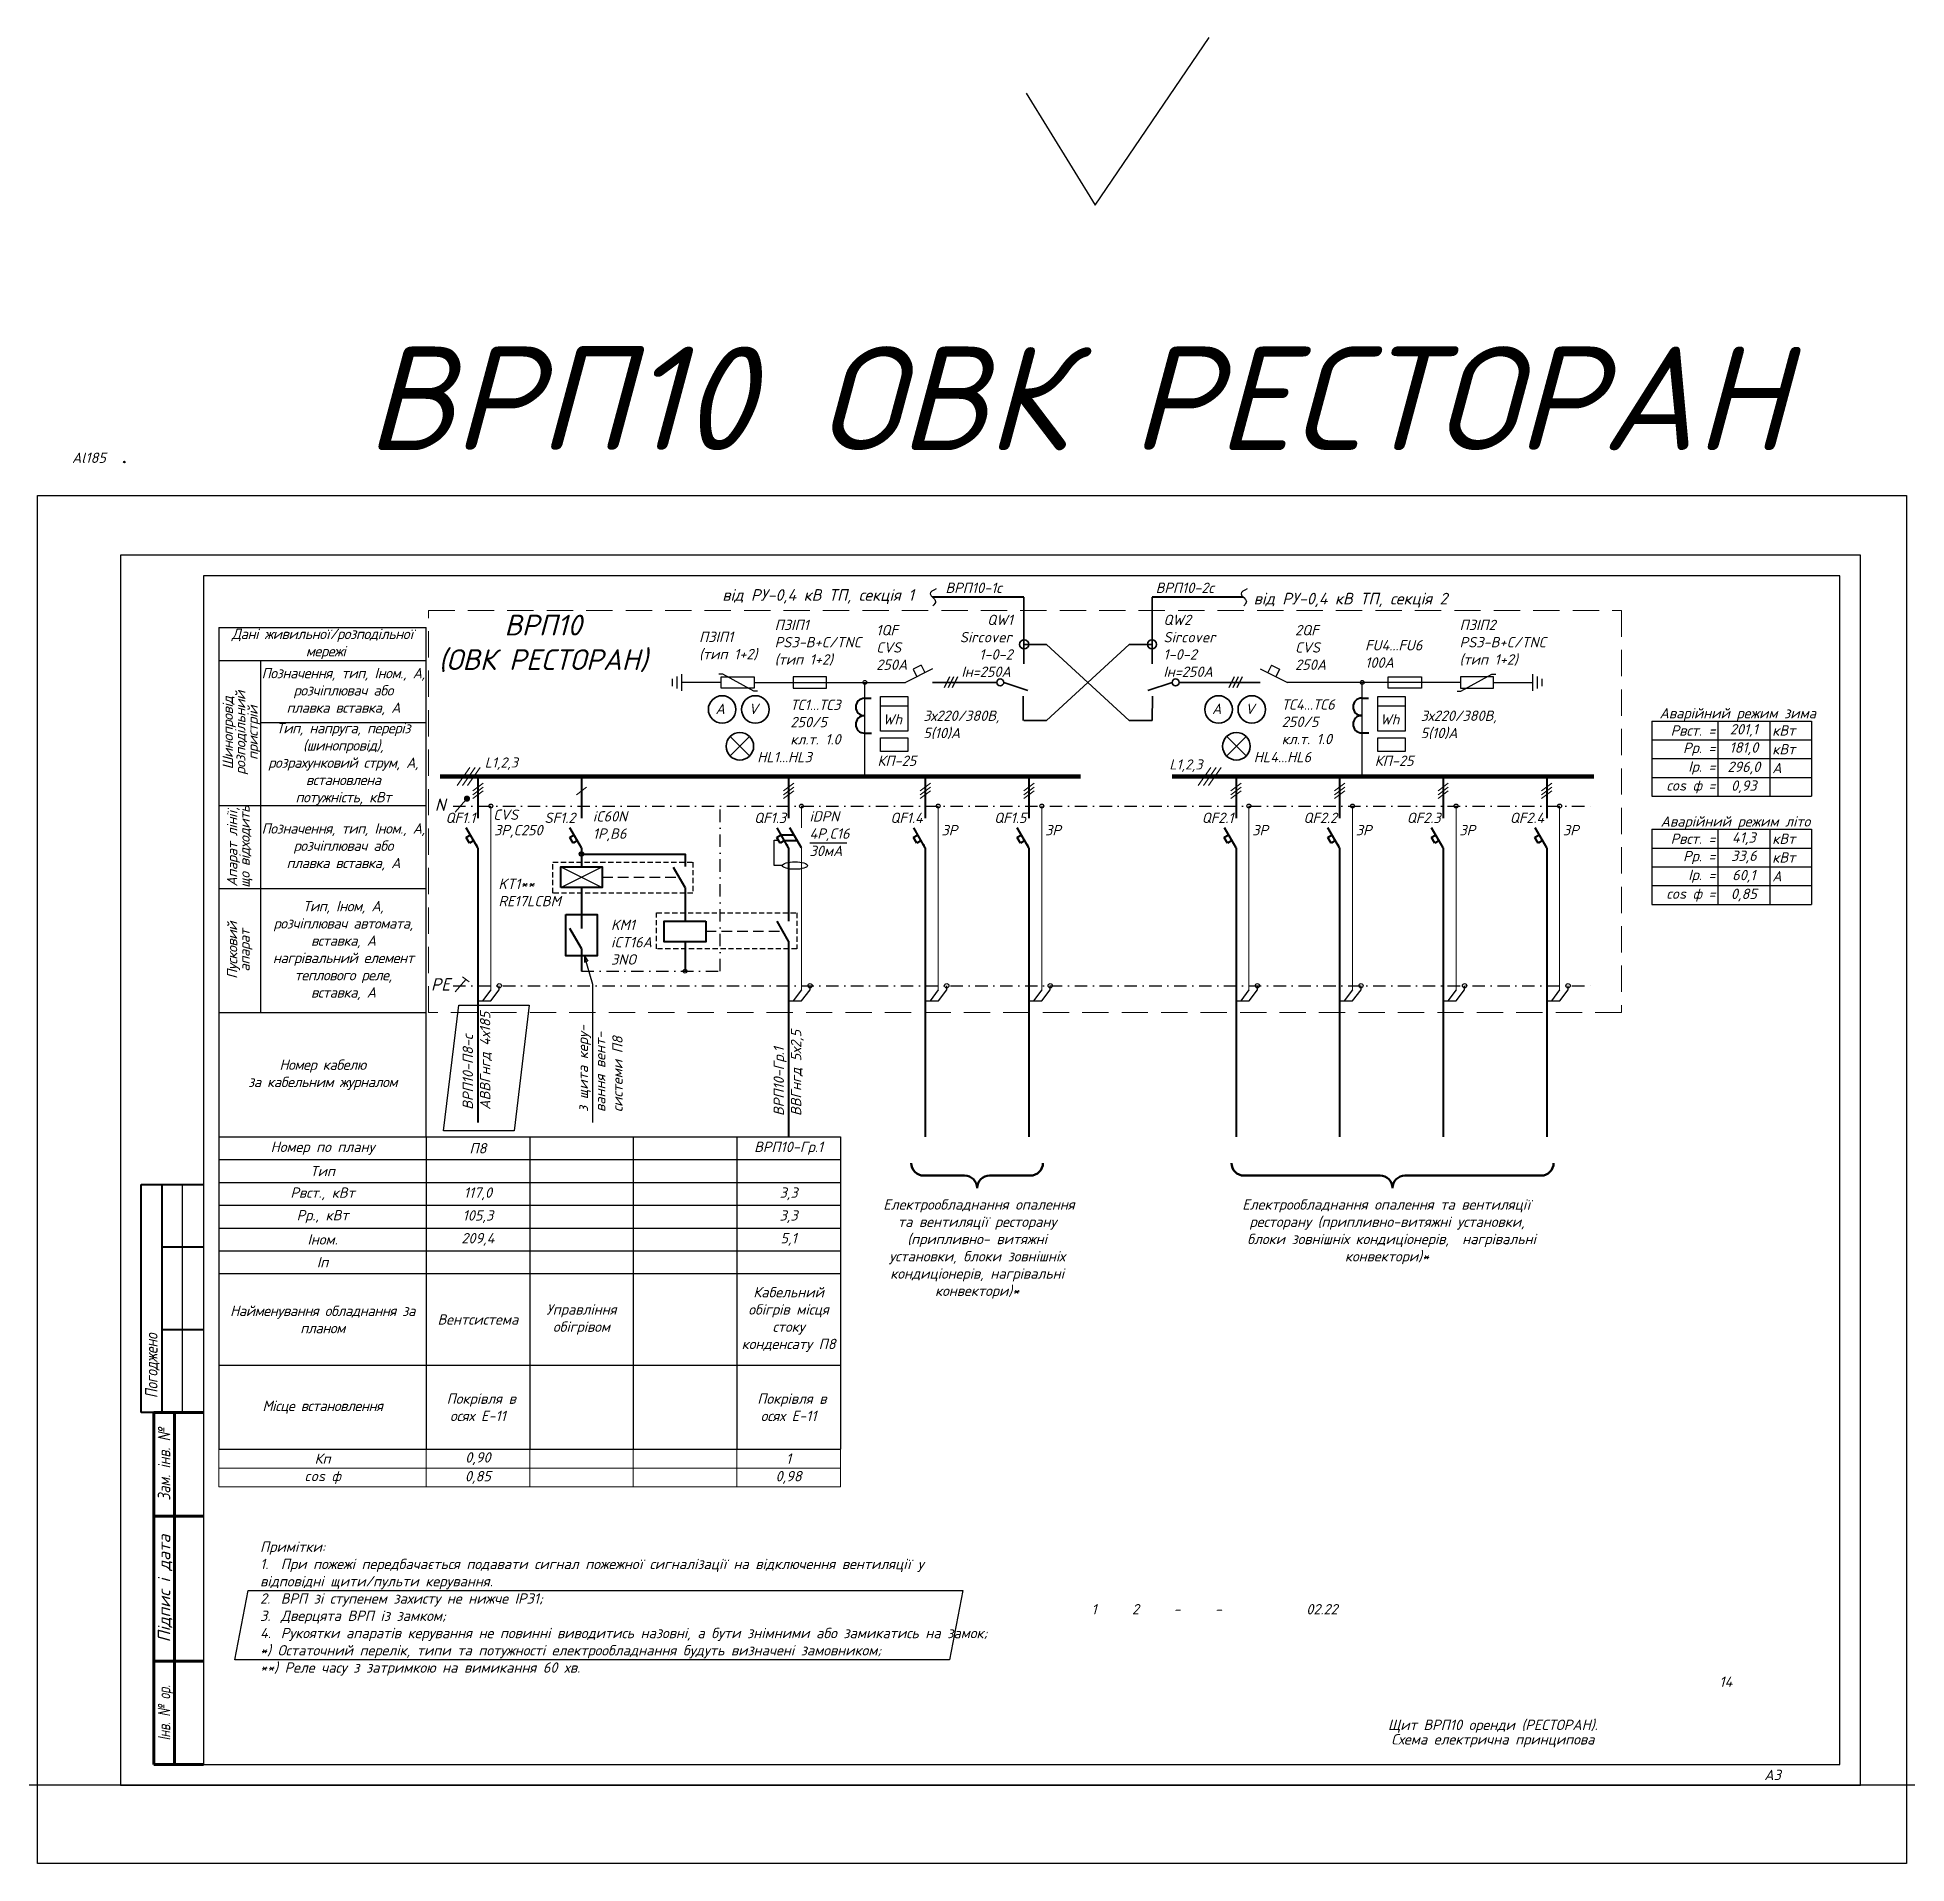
# Model space of a CAD drawing. Header units: millimetres. Extents: x -122434 to 1506205, y -201405 to 386015.
# Drawn here: x 1199843 to 1244965, y 152711 to 196798 of the extents above; entities that cross this region are included whole.
import ezdxf
from ezdxf.enums import TextEntityAlignment as Align

# ---------------------------------------------------------------- set-up
doc = ezdxf.new("R2010")
doc.units = ezdxf.units.MM
doc.linetypes.add('DASHDOTX2', pattern=[2, 1, -0.5, 0, -0.5])
doc.linetypes.add('DASHED', pattern=[9.525, 6.35, -3.175])
doc.layers.get('Defpoints').update_dxf_attribs({"color": 4})
for name, color, linetype in [('Cхема', 7, 'Continuous'), ('E_Зміни', 7, 'Continuous'), ('Схема', 7, 'Continuous')]:
    doc.layers.add(name, color=color, linetype=linetype)
doc.layers.add('Рамка внешняя', color=4, linetype='Continuous', lineweight=30, plot=False)
doc.styles.add('GOST 2.304', font='isocpeui.ttf')
doc.styles.add('ICO', font='isocpeui.ttf')
doc.styles.add('ГОСТ 2.304', font='isocpeui.ttf')
doc.styles.add('СГЕНЕРИР_СТИЛЬ_7', font='isocpeui.ttf')

msp = doc.modelspace()

# ---------------------------------------------------------------- texts
at = {"color": 3, "lineweight": 40, "style": 'GOST 2.304'}
msp.add_text('ВРП10 ОВК РЕСТОРАН', height=2500, dxfattribs=at).set_placement((1207773, 186834, 0))
at = {"color": 0, "lineweight": 40}
for s, height, style, p in [('від РУ-0,4 кВ ТП, секція 1', 281.25, 'ГОСТ 2.304', (1216376, 183196)), ('ВРП10-1с', 250, 'GOST 2.304', (1221763, 183385)), ('ВРП10-2с', 250, 'GOST 2.304', (1226837, 183385)), ('від РУ-0,4 кВ ТП, секція 2', 281.25, 'ГОСТ 2.304', (1229202, 183109))]:
    msp.add_text(s, height=height, dxfattribs=dict(at, style=style)).set_placement(p)
at = {"color": 7, "lineweight": 40, "style": 'ГОСТ 2.304'}
for s, p in [('А', (1216213, 180464, 0)), ('V', (1217015, 180464, 0)), ('А', (1228198, 180464, 0)), ('V', (1229000, 180464, 0)), ('Wh', (1220251, 180210)), ('Wh', (1232256, 180210)), ('HL1...HL3', (1217221, 179299, 0)), ('HL4...HL6', (1229206, 179299, 0))]:
    msp.add_text(s, height=250, dxfattribs=at).set_placement(p)
at = {"color": 0, "lineweight": 9, "style": 'ICO'}
for s, height, p in [('L1,2,3', 243.1, (1210642, 179172)), ('L1,2,3', 243.1, (1227168, 179124)), ('N', 300, (1209437, 178124)), ('PE', 300, (1209344, 173786))]:
    msp.add_text(s, height=height, dxfattribs=at).set_placement(p)
at = {"lineweight": 40, "style": 'GOST 2.304'}
msp.add_text('SF1.2', height=250, dxfattribs=at).set_placement((1212083, 177832))
at = {"color": 3, "linetype": 'Continuous', "lineweight": 25, "insert": (1201088, 186650), "char_height": 250, "width": 1500, "attachment_point": 5, "line_spacing_factor": 0.84, "style": 'GOST 2.304'}
msp.add_mtext('Al185', dxfattribs=at)
at = {"ltscale": 100}
for s, width, insert, char_height, attachment_point, style in [('\\pi177.8;ВРП10 \\P(ОВК РЕСТОРАН)', 5924.15, (1211961, 182860), 500, 2, 'GOST 2.304'), ('ТС1...ТС3\\P250/5 \\Pкл.т. 1.0', 1652.14, (1218019, 180811), 250, 1, 'ГОСТ 2.304'), ('\\P3х220/380В, 5(10)А', 1842.83, (1221228, 180964, 0), 250, 1, 'GOST 2.304'), ('ТС4...ТС6\\P250/5 \\Pкл.т. 1.0', 1652.14, (1229880, 180818), 250, 1, 'ГОСТ 2.304'), ('\\P3х220/380В, 5(10)А', 1842.83, (1233233, 180964, 0), 250, 1, 'GOST 2.304'), ('Аварійний режим зима', 4941.25, (1239000, 180609), 250, 1, 'ГОСТ 2.304'), ('КП-25', 1652.14, (1220121, 179460), 250, 1, 'ГОСТ 2.304'), ('КП-25', 1652.14, (1232126, 179460), 250, 1, 'ГОСТ 2.304'), ('Аварійний режим літо', 4941.25, (1239026, 177996), 250, 1, 'ГОСТ 2.304'), ('\\pi88.9;Електрообладнання опалення та вентиляції ресторану (припливно- витяжні установки, блоки зовнішніх кондиціонерів, нагрівальні конвектори)*', 4794.57, (1222527, 168748, 0), 250, 2, 'GOST 2.304'), ('\\pi88.9;Електрообладнання опалення та вентиляції \\P\\pi264.09;ресторану (припливно-витяжні установки,  \\P\\pi209.35;блоки зовнішніх кондиціонерів,  нагрівальні \\P\\pi2567.6;конвектори)*', 7513.78, (1228838, 168748, 0), 250, 1, 'GOST 2.304')]:
    msp.add_mtext_dynamic_manual_height_columns(s, width=width, gutter_width=1250, heights=[0], dxfattribs=dict(at, insert=insert, char_height=char_height, attachment_point=attachment_point, style=style))
at = {"color": 7, "linetype": 'Continuous', "char_height": 250, "style": 'ГОСТ 2.304'}
for s, insert, width, attachment_point in [('\\pi1820.9;{\\C256;QW1\\P\\pi1159.8;Sircover\\P\\pi1630.4;1-0-2\\P\\pi1199.2;Iн=250А}', (1220948, 182110, 0), 2434.76, 4), ('{\\C256;QW2\\PSircover\\P1-0-2\\PIн=250А}', (1227024, 182110, 0), 1827.7, 4), ('{\\C256;ПЗІП1\\P(тип 1+2)}', (1215816, 182106), 4000, 4), ('{\\C256;ПЗІП1\\PPS3-B+C/TNC\\P(тип 1+2)}', (1217640, 182185, 0), 4000, 4), ('{\\C256;1QF\\PCVS\\P250А}', (1220092, 182071, 0), 4000, 4), ('{\\C256;2QF\\PCVS\\P250А}', (1230202, 182071, 0), 4000, 4), ('{\\C256;ПЗІП2\\PPS3-B+C/TNC\\P(тип 1+2)}', (1234173, 182185, 0), 4000, 4), ('{\\C256;FU4...FU6\\P100А }', (1231893, 181914), 1387.26, 4), ('{\\T0.95;Тип, напруга, переріз (шинопровід), розрахунковий струм, А, встановлена \\Pпотужність, кВт}', (1207227, 179255), 4000, 5), ('{\\T0.95;Позначення, тип, Iном., А, розчіплювач або \\Pплавка вставка, А}', (1207227, 177255), 4000, 5), ('{\\T0.95;Тип, Iном, А,\\Pрозчіплювач автомата,\\Pвставка, А\\Pнагрівальний елемент теплового реле,\\Pвставка, А}', (1207227, 174755), 4000, 5), ('{\\T0.95;Номер кабелю \\Pза кабельним журналом}', (1206727, 171755), 5000, 5)]:
    msp.add_mtext(s, dxfattribs=dict(at, insert=insert, width=width, attachment_point=attachment_point))
at = {"linetype": 'Continuous', "char_height": 250, "attachment_point": 5, "style": 'ГОСТ 2.304'}
for s, insert, width in [('{\\T0.95;Дані живильної/розподільної\\P мережі}', (1206727, 182155), 5000), ('{\\T0.95;Позначення, тип, Iном., А, розчіплювач або \\Pплавка вставка, А}', (1207227, 181005), 4000)]:
    msp.add_mtext(s, dxfattribs=dict(at, insert=insert, width=width))
at = {"color": 7, "linetype": 'Continuous', "char_height": 250, "attachment_point": 5, "rotation": 90, "line_spacing_factor": 0.72, "style": 'ГОСТ 2.304'}
for s, insert, width in [('{\\T0.95;Шинопровід\\Pрозподільний \\Pпристрій}', (1204772, 180005), 3500), ('{\\T0.95;Апарат лінії, що відходить}', (1204727, 177255), 2000), ('{\\T0.95;Пусковий \\Pапарат}', (1204727, 174755), 3000)]:
    msp.add_mtext(s, dxfattribs=dict(at, insert=insert, width=width))
at = {"lineweight": 15, "char_height": 250, "attachment_point": 1, "style": 'ГОСТ 2.304'}
for s, insert, width in [('{\\C7;iC60N\\P1P,B6}', (1213251, 178118, 0), 1265.99), ('{\\C7;iDPN\\P4P,C16\\P30мA}', (1218481, 178118, 0), 1265.99), ('{\\C7;KT1**\\PRE17LCBM}', (1210973, 176489, 0), 1265.99), ('{\\C7;KМ1\\PiCT16A\\P3NO}', (1213690, 175497, 0), 1265.99), ('Примітки:\\P\\pxt2,4,7;1.^IПри пожежі передбачається подавати сигнал пожежної сигналізації на відключення вентиляції у відповідні щити/пульти керуван{\\C7;ня.\\P2.^IВРП зі ступенем захисту не нижче IP31;\\P}3.^IДверцята ВРП із замком;\\P4.^IРукоятки апаратів керування не повинні виводитись назовні, а бути знімними або замикатись на замок;{\\C7;\\P\\ptz;}*) Остаточний перелік, типи та потужності електрообладнання будуть визначені замовником;\\P**) {\\C7;Реле часу з затримкою на вимикання 60 хв.}', (1205218, 160486), 16733.69)]:
    msp.add_mtext(s, dxfattribs=dict(at, insert=insert, width=width))
at = {"color": 2, "linetype": 'Continuous', "insert": (1210462, 170909), "char_height": 250, "width": 4000, "attachment_point": 4, "rotation": 90, "style": 'ГОСТ 2.304'}
msp.add_mtext('{\\C256;ВРП10-П8-с\\P\\pxt12;АВВГнгд 4х185}', dxfattribs=at)
at = {"color": 7, "linetype": 'Continuous', "char_height": 250, "width": 4000, "attachment_point": 4, "rotation": 90, "style": 'ГОСТ 2.304'}
for s, insert in [('\\pt3000;{\\C256;з щита керу-\\Pвання вент-\\Pсистеми П8}', (1213428, 170855)), ('{\\C256;ВРП10-Гр.1\\P\\pt3000;ВВГнгд 5х2,5}', (1217977, 170759, 0))]:
    msp.add_mtext(s, dxfattribs=dict(at, insert=insert))
at = {"linetype": 'Continuous', "lineweight": 25, "char_height": 250, "attachment_point": 5, "line_spacing_factor": 0.84, "style": 'GOST 2.304'}
for s, insert, width in [('{\\C7;14}', (1240601, 157102), 1500), ('\\pi250;Щит ВРП10 оренди (РЕСТОРАН). \\PСхема електрична принципова', (1234851, 155852), 7000)]:
    msp.add_mtext(s, dxfattribs=dict(at, insert=insert, width=width))
at = {"style": 'ГОСТ 2.304'}
msp.add_attdef('QF1.3', text='QF', height=250, dxfattribs=at).set_placement((1217916, 177956), align=Align.MIDDLE_RIGHT)
at = {"layer": 'E_Зміни', "linetype": 'Continuous', "lineweight": 25, "char_height": 250, "width": 1000, "attachment_point": 5, "line_spacing_factor": 0.84, "style": 'GOST 2.304'}
for s, insert in [('{\\C7;1}', (1225351, 158852)), ('{\\C7;2}', (1226351, 158852)), ('{\\C7;-}', (1227351, 158852)), ('{\\C7;-}', (1228351, 158852)), ('{\\C7;02.22}', (1230851, 158852))]:
    msp.add_mtext(s, dxfattribs=dict(at, insert=insert))

# ---------------------------------------------------------------- blocks, each defined once
blk = doc.blocks.new('*U160')
at = {"color": 0, "lineweight": 40}
for p, q in [((0, 0), (0, -1005)), ((0, -1720), (-280, -1240)), ((-284, -1468), (-180, -1408)), ((-204, -1607), (-284, -1468)), ((-100, -1547), (-204, -1607))]:
    blk.add_line(p, q, dxfattribs=at)
at = {"color": 0, "lineweight": 13}
for p, q in [((-124, -348), (124, -163)), ((-124, -441), (124, -256)), ((-124, -533), (124, -348))]:
    blk.add_line(p, q, dxfattribs=at)
at = {"color": 0, "lineweight": 9}
for p, q in [((311, -711), (311, -1240)), ((311, -1240), (311, -1720)), ((311, -2461), (311, -1720)), ((311, -2941), (311, -2461)), ((311, -5151), (311, -2941))]:
    blk.add_line(p, q, dxfattribs=at)
at = {"lineweight": 40}
for p, q in [((0, -1720), (0, -2226)), ((0, -2226), (0, -2941)), ((0, -2941), (0, -4529))]:
    blk.add_line(p, q, dxfattribs=at)
at = {"color": 0}
blk.add_circle((311, -711), 46.3, dxfattribs=at)
at = {"color": 0, "lineweight": 40}
blk.add_point((-37, -1659), dxfattribs=at)
at = {"style": 'ГОСТ 2.304'}
blk.add_attdef('QF', text='', height=250, dxfattribs=at).set_placement((-61, -997), align=Align.MIDDLE_RIGHT)
at = {"lineweight": 50, "style": 'ГОСТ 2.304'}
for tag, p in [('ТYPE', (369, -1046)), ('CURRENT', (391, -1419))]:
    blk.add_attdef(tag, p, '', height=250, dxfattribs=at)
blk = doc.blocks.new('*U79')
at = {"lineweight": 40}
for p, q in [((4.94, 90), (4.94, 145)), ((4.94, 145), (19.94, 145)), ((9.94, 145), (9.94, 90)), ((9.94, 130), (19.94, 130)), ((9.94, 110), (19.94, 110)), ((19.94, 90), (4.94, 90))]:
    blk.add_line(p, q, dxfattribs=at)
at = {"lineweight": 25}
blk.add_line((14.94, 90), (14.94, 145), dxfattribs=at)
at = {"linetype": 'Continuous', "lineweight": 60}
for p, q in [((8, 5), (8, 90)), ((8, 90), (20, 90)), ((13, 5), (13, 90)), ((8, 65), (20, 65)), ((8, 30), (20, 30)), ((20, 5), (8, 5))]:
    blk.add_line(p, q, dxfattribs=at)
at = {"lineweight": 30, "ltscale": 100}
blk.add_lwpolyline([(20, 5), (415, 5), (415, 292), (20, 292)], close=True, dxfattribs=at)
at = {"layer": 'Рамка внешняя', "ltscale": 100}
blk.add_lwpolyline([(0, 0), (420, 0), (420, 297), (0, 297)], close=True, dxfattribs=at)
at = {"linetype": 'Continuous', "lineweight": 25, "style": 'СГЕНЕРИР_СТИЛЬ_7'}
for s, width, p in [('Погоджено', 0.8, (7.44, 101.27)), ('Зам. інв. №', 0.8, (10.5, 77.5)), ('Інв. № ор.', 0.7, (10.5, 17.5))]:
    blk.add_text(s, height=3, rotation=90, dxfattribs=dict(at, width=width)).set_placement(p, align=Align.MIDDLE_CENTER)
blk.add_text('Підпис і дата', height=3, rotation=90, dxfattribs=at).set_placement((10.5, 47.5), align=Align.MIDDLE_CENTER)
at = {"layer": 'Схема', "linetype": 'Continuous', "style": 'ГОСТ 2.304'}
blk.add_text('А3', height=2.5, dxfattribs=at).set_placement((396.77, 1.24))
blk = doc.blocks.new('*T82')
at = {"color": 0, "lineweight": -2, "transparency": 16777216}
for p, q in [((0, 0), (3860, 0)), ((0, 0), (0, -1813)), ((1600, 0), (1600, -1813)), ((2850, 0), (2850, -907)), ((3860, 0), (3860, -1813)), ((0, -453), (3860, -453)), ((0, -907), (3860, -907)), ((0, -1360), (3860, -1360)), ((0, -1813), (3860, -1813))]:
    blk.add_line(p, q, dxfattribs=at)
at = {"color": 0, "linetype": 'ByBlock', "lineweight": -2, "transparency": 16777216}
blk.add_line((2850, -907), (2850, -1813), dxfattribs=at)
at = {"color": 0, "lineweight": 20, "transparency": 16777216, "char_height": 250, "style": 'ГОСТ 2.304'}
for s, insert, width, attachment_point in [('Рвст. =', (1540, -227), 1480, 6), ('201,1', (2225, -227), 1130, 5), ('кВт', (2910, -227), 890, 4), ('Рр. =', (1540, -680), 1480, 6), ('181,0', (2225, -513), 1130, 2), ('кВт', (2910, -680), 890, 4), ('Ір. =', (1540, -1133), 1480, 6), ('296,0', (2225, -1133), 1130, 5), ('А', (2910, -1133), 890, 4), ('сos ф =', (1540, -1587), 1480, 6), ('0,93', (2225, -1587), 1130, 5)]:
    blk.add_mtext(s, dxfattribs=dict(at, insert=insert, width=width, attachment_point=attachment_point))
blk = doc.blocks.new('*T83')
at = {"color": 0, "lineweight": -2, "transparency": 16777216}
for p, q in [((0, 0), (3860, 0)), ((0, 0), (0, -1813)), ((1600, 0), (1600, -1813)), ((2850, 0), (2850, -907)), ((3860, 0), (3860, -1813)), ((0, -453), (3860, -453)), ((0, -907), (3860, -907)), ((0, -1360), (3860, -1360)), ((0, -1813), (3860, -1813))]:
    blk.add_line(p, q, dxfattribs=at)
at = {"color": 0, "linetype": 'ByBlock', "lineweight": -2, "transparency": 16777216}
blk.add_line((2850, -907), (2850, -1813), dxfattribs=at)
at = {"color": 0, "lineweight": 20, "transparency": 16777216, "char_height": 250, "style": 'ГОСТ 2.304'}
for s, insert, width, attachment_point in [('Рвст. =', (1540, -227), 1480, 6), ('41,3', (2225, -227), 1130, 5), ('кВт', (2910, -227), 890, 4), ('Рр. =', (1540, -680), 1480, 6), ('33,6', (2225, -513), 1130, 2), ('кВт', (2910, -680), 890, 4), ('Ір. =', (1540, -1133), 1480, 6), ('60,1', (2225, -1133), 1130, 5), ('А', (2910, -1133), 890, 4), ('сos ф =', (1540, -1587), 1480, 6), ('0,85', (2225, -1587), 1130, 5)]:
    blk.add_mtext(s, dxfattribs=dict(at, insert=insert, width=width, attachment_point=attachment_point))
blk = doc.blocks.new('*T84')
at = {"color": 0, "lineweight": -2, "transparency": 16777216}
for p, q in [((0, 0), (5000, 0)), ((0, 0), (0, -7540)), ((7500, 0), (12500, 0)), ((10000, 0), (10000, -7540)), ((12500, 0), (12500, -7540)), ((0, -550), (15000, -550)), ((5000, -550), (5000, -2200)), ((7500, -550), (7500, -3300)), ((15000, -550), (15000, -2200)), ((0, -1100), (15000, -1100)), ((0, -1650), (15000, -1650)), ((0, -2200), (5000, -2200)), ((7500, -2200), (15000, -2200)), ((0, -2750), (5000, -2750)), ((7500, -2750), (12500, -2750)), ((15000, -2750), (15000, -7540)), ((0, -3300), (15000, -3300)), ((5000, -3300), (5000, -5515)), ((0, -5515), (15000, -5515)), ((7500, -5515), (7500, -7540)), ((0, -7540), (15000, -7540))]:
    blk.add_line(p, q, dxfattribs=at)
at = {"color": 0, "linetype": 'ByBlock', "lineweight": -2, "transparency": 16777216}
for p, q in [((5000, 0), (7500, 0)), ((5000, 0), (5000, -550)), ((7500, 0), (7500, -550)), ((12500, 0), (15000, 0)), ((15000, 0), (15000, -550)), ((5000, -2200), (7500, -2200)), ((5000, -2200), (5000, -3300)), ((15000, -2200), (15000, -2750)), ((5000, -2750), (7500, -2750)), ((12500, -2750), (15000, -2750)), ((7500, -3300), (7500, -5515)), ((5000, -5515), (5000, -7540))]:
    blk.add_line(p, q, dxfattribs=at)
at = {"layer": 'Defpoints', "color": 8, "linetype": 'ByBlock', "lineweight": 0, "transparency": 16777216}
for p, q in [((0, -7540), (0, -8447)), ((5000, -7540), (5000, -8447)), ((7500, -7540), (7500, -8447)), ((10000, -7540), (10000, -8447)), ((12500, -7540), (12500, -8447)), ((15000, -7540), (15000, -8447)), ((0, -7994), (15000, -7994)), ((0, -8447), (15000, -8447))]:
    blk.add_line(p, q, dxfattribs=at)
at = {"color": 0, "transparency": 16777216, "char_height": 250, "attachment_point": 5, "style": 'ГОСТ 2.304'}
for s, insert, width in [('Номер по плану', (2500, -275), 4880), ('П8', (6250, -275), 2380), ('ВРП10-Гр.1', (13750, -275), 2380), ('Тип', (2500, -825), 4880), ('Рвст., кВт', (2500, -1375), 4880), ('117,0', (6250, -1375), 2380), ('3,3', (13750, -1375), 2380), ('Рр., кВт', (2500, -1925), 4880), ('105,3', (6250, -1925), 2380), ('3,3', (13750, -1925), 2380), ('Іном.', (2500, -2475), 4880), ('209,4', (6250, -2475), 2380), ('5,1', (13750, -2475), 2380), ('Іп', (2500, -3025), 4880), ('Управління обігрівом ', (8750, -4408), 2380), ('Кабельний обігрів місця стоку конденсату П8', (13750, -4408), 2380), ('{\\T0.95;\\C7;Найменування обладнання за планом}', (2500, -4408), 4880), ('Вентсистема', (6250, -4408), 2380), (' Покрівля в осях E-11', (6250, -6528), 2380), (' Покрівля в осях E-11', (13750, -6528), 2380), ('{\\T0.95;\\C7;Місце встановлення}', (2500, -6528), 4880)]:
    blk.add_mtext(s, dxfattribs=dict(at, insert=insert, width=width))
at = {"color": 7, "true_color": 0xffffff, "transparency": 16777216, "char_height": 250, "attachment_point": 5, "style": 'ГОСТ 2.304'}
for s, insert, width in [('Кп', (2500, -7767), 4880), ('0,90', (6250, -7767), 2380), ('1', (13750, -7767), 2380), ('cos ф', (2500, -8220), 4880), ('0,85', (6250, -8220), 2380), ('0,98', (13750, -8220), 2380)]:
    blk.add_mtext(s, dxfattribs=dict(at, insert=insert, width=width))

# ---------------------------------------------------------------- linework, layer by layer
at = {"lineweight": 40, "ltscale": 300}
for p, q in [((1223653, 183286), (1221450, 183286)), ((1228953, 183286), (1226750, 183286)), ((1212977, 178954), (1212977, 177949)), ((1212693, 177485), (1212797, 177545)), ((1212773, 177347), (1212693, 177485)), ((1212977, 177234), (1212697, 177714)), ((1212877, 177407), (1212773, 177347)), ((1212977, 177234), (1212977, 176775)), ((1215477, 176275), (1215197, 176755)), ((1212977, 176275), (1212977, 175285)), ((1215477, 176275), (1215477, 175462)), ((1212977, 174805), (1212697, 175285)), ((1217977, 174982), (1217697, 175462)), ((1212977, 174805), (1212977, 174255)), ((1215477, 174962), (1215477, 174255)), ((1217977, 174982), (1217977, 170258)), ((1210477, 174424), (1210477, 170605)), ((1221277, 174424), (1221277, 170255)), ((1223777, 174424), (1223777, 170255)), ((1228777, 174424), (1228777, 170255)), ((1231277, 174424), (1231277, 170255)), ((1233777, 174424), (1233777, 170255)), ((1236277, 174424), (1236277, 170255))]:
    msp.add_line(p, q, dxfattribs=at)
at = {"ltscale": 300}
for p, q in [((1204227, 182555), (1209227, 182555)), ((1209227, 170255), (1209227, 182555)), ((1204227, 181755), (1209227, 181755))]:
    msp.add_line(p, q, dxfattribs=at)
at = {"color": 7, "ltscale": 300}
for p, q in [((1204227, 182555), (1204227, 170255)), ((1205227, 181755), (1205227, 178255)), ((1205227, 180255), (1209227, 180255)), ((1204227, 178255), (1209227, 178255)), ((1205227, 178255), (1205227, 176255)), ((1204227, 176255), (1209227, 176255)), ((1205227, 176255), (1205227, 173255)), ((1204227, 173255), (1209227, 173255)), ((1204227, 170255), (1209227, 170255))]:
    msp.add_line(p, q, dxfattribs=at)
at = {"color": 7, "lineweight": 30, "ltscale": 300}
for p, q in [((1216386, 181427), (1216296, 181427)), ((1217136, 181013), (1216386, 181427)), ((1234206, 181013), (1234956, 181427)), ((1234956, 181427), (1235046, 181427)), ((1216347, 181226), (1215403, 181226)), ((1217225, 181013), (1217136, 181013)), ((1217146, 181226), (1220796, 181226)), ((1234196, 181226), (1230022, 181226)), ((1234117, 181013), (1234206, 181013)), ((1234995, 181226), (1235939, 181226)), ((1220193, 180657), (1220853, 180657)), ((1232198, 180657), (1232858, 180657))]:
    msp.add_line(p, q, dxfattribs=at)
at = {"color": 0, "lineweight": 30, "ltscale": 300}
for p, q in [((1221451, 181553), (1220796, 181226)), ((1221180, 181641), (1220986, 181543)), ((1220986, 181543), (1221075, 181365)), ((1221180, 181641), (1221269, 181463)), ((1229362, 181553), (1230017, 181226)), ((1229633, 181641), (1229544, 181463)), ((1229633, 181641), (1229827, 181543)), ((1229827, 181543), (1229738, 181365)), ((1219819, 178954), (1219819, 181226)), ((1231824, 178954), (1231824, 181226))]:
    msp.add_line(p, q, dxfattribs=at)
at = {"color": 0, "ltscale": 300}
for p, q in [((1221859, 181357), (1221728, 181095)), ((1221957, 181357), (1221826, 181095)), ((1222055, 181357), (1221924, 181095)), ((1228730, 181357), (1228600, 181095)), ((1228829, 181357), (1228698, 181095)), ((1228927, 181357), (1228796, 181095)), ((1210788, 173802), (1210591, 173543)), ((1210792, 173543), (1210994, 173803)), ((1210994, 173803), (1210994, 173903)), ((1221588, 173802), (1221391, 173543)), ((1221592, 173543), (1221794, 173803)), ((1221794, 173803), (1221794, 173903)), ((1224088, 173802), (1223891, 173543)), ((1224092, 173543), (1224294, 173803)), ((1224294, 173803), (1224294, 173903)), ((1229088, 173802), (1228891, 173543)), ((1229092, 173543), (1229294, 173803)), ((1229294, 173803), (1229294, 173903)), ((1231588, 173802), (1231391, 173543)), ((1231592, 173543), (1231794, 173803)), ((1231794, 173803), (1231794, 173903)), ((1234088, 173802), (1233891, 173543)), ((1234092, 173543), (1234294, 173803)), ((1234294, 173803), (1234294, 173903)), ((1236588, 173802), (1236391, 173543)), ((1236592, 173543), (1236794, 173803)), ((1236794, 173803), (1236794, 173903)), ((1210468, 173543), (1210792, 173543)), ((1221268, 173543), (1221592, 173543)), ((1223768, 173543), (1224092, 173543)), ((1228768, 173543), (1229092, 173543)), ((1231268, 173543), (1231592, 173543)), ((1233768, 173543), (1234092, 173543)), ((1236268, 173543), (1236592, 173543))]:
    msp.add_line(p, q, dxfattribs=at)
at = {"color": 7, "lineweight": 40, "ltscale": 300}
for p, q in [((1219808, 180842), (1219973, 180842)), ((1231813, 180847), (1231978, 180847)), ((1219808, 180002), (1219978, 180002)), ((1231813, 180007), (1231983, 180007))]:
    msp.add_line(p, q, dxfattribs=at)
at = {"lineweight": 15, "ltscale": 300}
for p, q in [((1210284, 179172), (1209979, 178735)), ((1210409, 179172), (1210103, 178735)), ((1210533, 179172), (1210227, 178735)), ((1228173, 179172), (1227867, 178735)), ((1228297, 179172), (1227991, 178735)), ((1228421, 179172), (1228115, 178735))]:
    msp.add_line(p, q, dxfattribs=at)
at = {"lineweight": 13, "ltscale": 300}
msp.add_line((1212853, 178513), (1213101, 178698), dxfattribs=at)
at = {"color": 0, "lineweight": 13}
for p, q in [((1217853, 178606), (1218101, 178791)), ((1217853, 178513), (1218101, 178698)), ((1217853, 178420), (1218101, 178605))]:
    msp.add_line(p, q, dxfattribs=at)
at = {"color": 0, "lineweight": 40}
for p, q in [((1217977, 178954), (1217977, 177949)), ((1217693, 177485), (1217797, 177545)), ((1217773, 177347), (1217693, 177485)), ((1217977, 177234), (1217697, 177714)), ((1217877, 177407), (1217773, 177347)), ((1217796, 177545), (1218107, 177545)), ((1217877, 177407), (1218187, 177407)), ((1218288, 177234), (1218008, 177714))]:
    msp.add_line(p, q, dxfattribs=at)
at = {"color": 0, "linetype": 'DASHDOTX2', "ltscale": 300}
msp.add_line((1209881, 178242), (1237415, 178242), dxfattribs=at)
at = {"color": 0, "lineweight": 9}
for p, q in [((1218288, 178242), (1218288, 177714)), ((1218288, 176492), (1218288, 177234)), ((1218288, 176012), (1218288, 176492)), ((1218288, 173802), (1218288, 176012))]:
    msp.add_line(p, q, dxfattribs=at)
msp.add_line((1218493, 177352), (1219379, 177352))
at = {"lineweight": 40}
for p, q in [((1217977, 177234), (1217977, 176727)), ((1217977, 176727), (1217977, 175462))]:
    msp.add_line(p, q, dxfattribs=at)
at = {"linetype": 'DASHDOTX2', "ltscale": 300}
msp.add_line((1209881, 173903), (1237415, 173903), dxfattribs=at)
at = {"color": 0, "ltscale": 200}
for p, q in [((1218288, 173803), (1218091, 173543)), ((1218292, 173543), (1218494, 173803)), ((1218494, 173803), (1218494, 173904)), ((1217977, 173543), (1218292, 173543))]:
    msp.add_line(p, q, dxfattribs=at)
msp.add_xline((1302, 154602), (-1, 0))
at = {"color": 3}
msp.add_lwpolyline([(1223711, 195448), (1225373, 192749), (1228125, 196798)], dxfattribs=at)
msp.add_lwpolyline([(1199843, 185736), (1244965, 185736), (1244965, 152711), (1199843, 152711)], close=True, dxfattribs=at)
at = {"linetype": 'DASHED', "lineweight": 18, "ltscale": 100}
msp.add_lwpolyline([(1209282, 182962), (1238082, 182962), (1238082, 173255), (1209282, 173255)], close=True, dxfattribs=at)
at = {"color": 7, "lineweight": 30, "ltscale": 100}
for points in [[(1215403, 181023), (1215403, 181429)], [(1235939, 181023), (1235939, 181429)], [(1215177, 181137), (1215177, 181315)], [(1215290, 181080), (1215290, 181372)], [(1236052, 181080), (1236052, 181372)], [(1236165, 181137), (1236165, 181315)]]:
    msp.add_lwpolyline(points, dxfattribs=at)
for points in [[(1216347, 181089), (1216347, 181363), (1217146, 181363), (1217146, 181089)], [(1218890, 181089), (1218890, 181363), (1218090, 181363), (1218090, 181089)], [(1232452, 181089), (1232452, 181363), (1233252, 181363), (1233252, 181089)], [(1234995, 181089), (1234995, 181363), (1234196, 181363), (1234196, 181089)], [(1220193, 180886), (1220853, 180886), (1220853, 180052), (1220193, 180052)], [(1232198, 180886), (1232858, 180886), (1232858, 180052), (1232198, 180052)], [(1220193, 179886), (1220853, 179886), (1220853, 179559), (1220193, 179559)], [(1232198, 179886), (1232858, 179886), (1232858, 179559), (1232198, 179559)]]:
    msp.add_lwpolyline(points, close=True, dxfattribs=at)
at = {"color": 0, "lineweight": 40, "ltscale": 100, "const_width": 100}
for points in [[(1209560, 178954), (1225027, 178954)], [(1227233, 178954), (1237415, 178954)]]:
    msp.add_lwpolyline(points, dxfattribs=at)
at = {"lineweight": 20, "ltscale": 100}
for points in [[(1210187, 178392), (1209930, 178092)], [(1210187, 174054), (1209930, 173754)], [(1210183, 174057), (1210264, 173994), (1210109, 174115)]]:
    msp.add_lwpolyline(points, dxfattribs=at)
at = {"lineweight": 9, "ltscale": 100, "const_width": 75}
msp.add_lwpolyline([(1210175, 178420, 1), (1210250, 178420, 1)], format="xyb", close=True, dxfattribs=at)
at = {"color": 0, "linetype": 'DASHDOTX2', "ltscale": 300}
msp.add_lwpolyline([(1212977, 174625), (1212977, 174255), (1216327, 174255), (1216327, 178242)], dxfattribs=at)
at = {"color": 0}
msp.add_lwpolyline([(1217826, 176804), (1217631, 176804), (1217631, 177416), (1217733, 177416)], dxfattribs=at)
at = {"linetype": 'DASHED', "ltscale": 20}
for points in [[(1212287, 176887), (1215666, 176887), (1215666, 176139), (1212287, 176139)], [(1214787, 175664), (1218174, 175664), (1218174, 174792), (1214787, 174792)]]:
    msp.add_lwpolyline(points, close=True, dxfattribs=at)
at = {"lineweight": 40, "ltscale": 300}
msp.add_lwpolyline([(1212977, 177084), (1215477, 177084), (1215477, 176780)], dxfattribs=at)
at = {"lineweight": 40, "ltscale": 100}
for points in [[(1212477, 176275), (1212477, 176775), (1213477, 176775), (1213477, 176275)], [(1212602, 175625), (1213352, 175625), (1213352, 174625), (1212602, 174625)], [(1215977, 175462), (1215977, 174962), (1214977, 174962), (1214977, 175462)]]:
    msp.add_lwpolyline(points, close=True, dxfattribs=at)
for points in [[(1212477, 176275), (1213477, 176775)], [(1212477, 176775), (1213477, 176275)], [(1213253, 170605), (1213253, 173930), (1213051, 174625), (1213051, 174475)], [(1213051, 174625), (1213051, 174475), (1213091, 174487)], [(1213051, 174625), (1213131, 174499), (1213091, 174487)]]:
    msp.add_lwpolyline(points)
at = {"linetype": 'DASHED', "ltscale": 40}
for points in [[(1213477, 176525), (1215331, 176525)], [(1215977, 175222), (1217837, 175222)]]:
    msp.add_lwpolyline(points, dxfattribs=at)
at = {"lineweight": 50, "ltscale": 100}
for points in [[(1221239, 169320), (1222226, 169320)], [(1222828, 169320), (1223815, 169320)], [(1228967, 169320), (1232254, 169320)], [(1232856, 169320), (1236143, 169320)]]:
    msp.add_lwpolyline(points, dxfattribs=at)
msp.add_circle((1201942, 186547), 21.5)
at = {"color": 0, "lineweight": 30}
for centre in [(1219819, 181226), (1231824, 181226)]:
    msp.add_circle(centre, 46.3, dxfattribs=at)
at = {"color": 0}
for centre, radius in [((1218288, 178242), 46.3), ((1215477, 174255), 46.3), ((1210994, 173903), 51.8), ((1218494, 173904), 51.8), ((1221794, 173903), 51.8), ((1224294, 173903), 51.8), ((1229294, 173903), 51.8), ((1231794, 173903), 51.8), ((1234294, 173903), 51.8), ((1236794, 173903), 51.8)]:
    msp.add_circle(centre, radius, dxfattribs=at)
at = {"lineweight": 40, "ltscale": 300}
msp.add_circle((1212977, 177084), 46.3, dxfattribs=at)
at = {"color": 7, "lineweight": 40}
for centre in [(1219808, 180631), (1231813, 180636), (1219808, 180212), (1231813, 180217)]:
    msp.add_arc(centre, 211, 90, 270, dxfattribs=at)
at = {"lineweight": 50}
for centre, start, end in [((1221239, 169621), 180, 270), ((1222226, 169019), 0, 90), ((1222828, 169019), 90, 180), ((1223815, 169621), 270, 0), ((1228967, 169621), 180, 270), ((1232254, 169019), 0, 90), ((1232856, 169019), 90, 180), ((1236143, 169621), 270, 0)]:
    msp.add_arc(centre, 301, start, end, dxfattribs=at)
at = {"color": 0}
msp.add_ellipse((1218130, 176804), major_axis=(-304, 0), ratio=0.29336, dxfattribs=at)
at = {"color": 7}
for points in [[(1221540, 183484), (1221396, 183362), (1221524, 183181), (1221460, 183075)], [(1229043, 183484), (1228899, 183362), (1229027, 183181), (1228963, 183075)]]:
    msp.add_spline(points, degree=3, dxfattribs=at)
at = {"lineweight": 40}
msp.add_point((1212940, 177295), dxfattribs=at)
at = {"color": 0, "lineweight": 40}
msp.add_point((1217940, 177295), dxfattribs=at)
at = {"layer": 'Cхема', "lineweight": 35}
for p, q in [((1223653, 183286), (1223653, 181678)), ((1226750, 183286), (1226750, 181678)), ((1223650, 182145), (1224206, 182145)), ((1224206, 182145), (1226198, 180307)), ((1226198, 182145), (1224206, 180307)), ((1226750, 182145), (1226198, 182145)), ((1223002, 181226), (1221451, 181226)), ((1223752, 181034), (1223169, 181226)), ((1226651, 181034), (1227235, 181226)), ((1227401, 181226), (1229362, 181226)), ((1223641, 180893), (1223641, 180307)), ((1226762, 180893), (1226753, 180307)), ((1223653, 180307), (1224206, 180307)), ((1226753, 180307), (1226198, 180307)), ((1217035, 179450), (1216567, 179919)), ((1216567, 179450), (1217035, 179919)), ((1229020, 179450), (1228552, 179919)), ((1228552, 179450), (1229020, 179919))]:
    msp.add_line(p, q, dxfattribs=at)
for centre, radius in [((1223663, 182145), 111), ((1223663, 182145), 111), ((1226750, 182145), 111), ((1226750, 182145), 111), ((1223085, 181226), 83.3), ((1227318, 181226), 83.3), ((1216372, 180574, 0), 332), ((1217174, 180574, 0), 332), ((1228357, 180574, 0), 332), ((1229158, 180574, 0), 332), ((1216801, 179684, 0), 332), ((1228786, 179684, 0), 332)]:
    msp.add_circle(centre, radius, dxfattribs=at)
at = {"layer": 'E_Зміни', "color": 1}
for points in [[(1210018, 173432), (1211718, 173432), (1211349, 170404), (1209649, 170404)], [(1204932, 159306), (1222185, 159306), (1221864, 157628), (1204611, 157628)]]:
    msp.add_lwpolyline(points, close=True, dxfattribs=at)

# ---------------------------------------------------------------- block references
at = {"xscale": 100, "yscale": 100, "zscale": 100}
msp.add_blockref('*U79', (1201851, 154602), dxfattribs=at)
for name, p in [('*T82', (1238811, 180293)), ('*T83', (1238811, 177680)), ('*T84', (1204227, 170255))]:
    msp.add_blockref(name, p)
at = {"lineweight": 50}
for p, values in [((1210477, 178954), {'QF': 'QF1.1', 'ТYPE': 'CVS', 'CURRENT': '3P,C250'}), ((1221277, 178954), {'QF': 'QF1.4', 'CURRENT': '3P'}), ((1223777, 178954), {'QF': 'QF1.5', 'CURRENT': '3P'}), ((1228777, 178954), {'QF': 'QF2.1', 'CURRENT': '3P'}), ((1231277, 178954), {'QF': 'QF2.2', 'CURRENT': '3P'}), ((1233777, 178954), {'QF': 'QF2.3', 'CURRENT': '3P'}), ((1236277, 178954), {'QF': 'QF2.4', 'CURRENT': '3P'})]:
    msp.add_blockref('*U160', p, dxfattribs=at).add_auto_attribs(values)

msp.set_redraw_order([(e.dxf.handle, doc.entitydb.next_handle()) for e in msp.query("TEXT MTEXT ATTDEF DIMENSION ARC_DIMENSION")])  # texts and dimensions are drawn at this point

doc.saveas('drawing.dxf')
